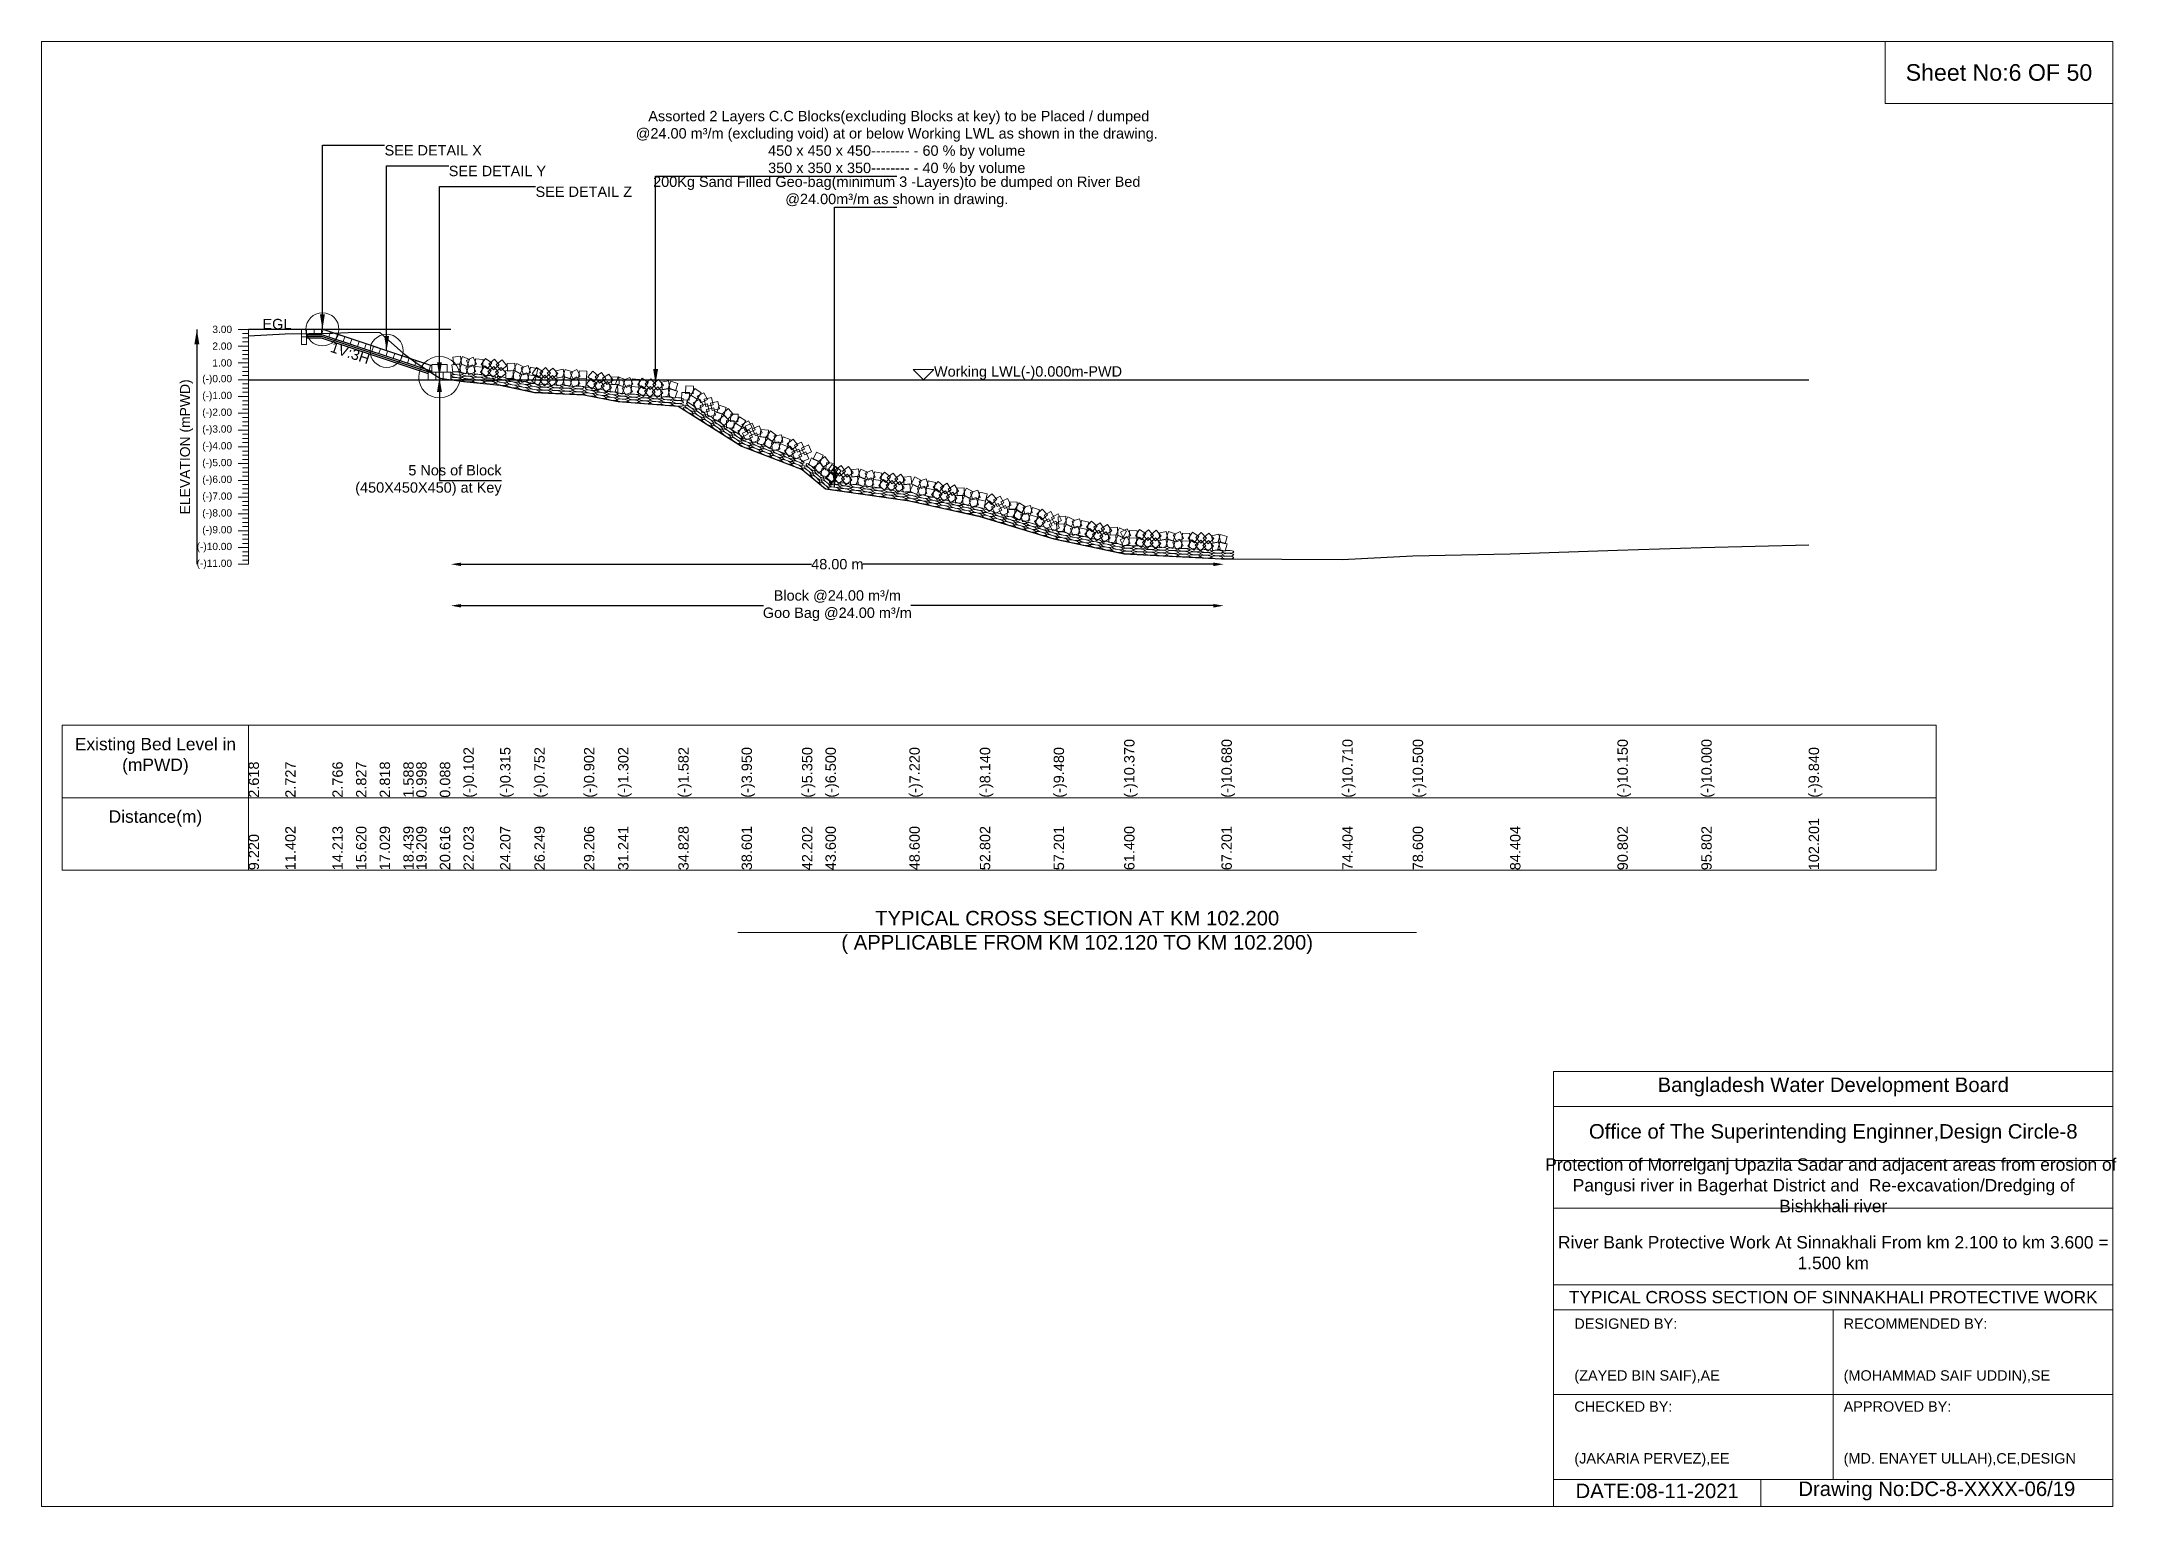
# Model space of a CAD drawing. Header units: inches. Extents: x 89000 to 380017, y -7071 to 0.
# Drawn here: x 175000 to 185017, y -7071 to 0 of the extents above; entities that cross this region are included whole.
import ezdxf

# ---------------------------------------------------------------- set-up
doc = ezdxf.new("R2010")
doc.units = ezdxf.units.IN
doc.header["$LTSCALE"] = 7
doc.header["$MEASUREMENT"] = 0
for name, color, linetype, lineweight in [('Cross section Data Border', 7, 'Continuous', 9), ('Cross Section Labels', 7, 'Continuous', 9), ('Existing_Bed_Level for Xsection', 7, 'Continuous', 25), ('Long Section Labels', 7, 'Continuous', 9)]:
    doc.layers.add(name, color=color, linetype=linetype, lineweight=lineweight)
doc.styles.get("Standard").update_dxf_attribs({"font": 'arial.ttf'})
doc.dimstyles.new('Appron Lebeling Style', dxfattribs={"dimtxt": 50, "dimasz": 50, "dimexe": 0.18, "dimexo": 0.0625, "dimgap": 0.09, "dimtad": 0, "dimtih": 1, "dimtoh": 1, "dimdec": 4, "dimzin": 0, "dimdsep": 46, "dimtxsty": 'Standard', "dimcen": 0.09, "dimse1": 1, "dimse2": 1, "dimadec": 0, "dimazin": 0, "dimtfac": 1, "dimtdec": 4, "dimtofl": 0, "dimtmove": 0, "dimatfit": 3, "dimfxl": 1, "dimtolj": 1, "dimtzin": 0, "dimarcsym": 0})
doc.dimstyles.get("Standard").update_dxf_attribs({"dimtxt": 0.18, "dimasz": 0.18, "dimexe": 0.18, "dimexo": 0.0625, "dimgap": 0.09, "dimtad": 0, "dimtih": 1, "dimtoh": 1, "dimdec": 4, "dimzin": 0, "dimdsep": 46, "dimtxsty": 'Standard', "dimcen": 0.09, "dimadec": 0, "dimazin": 0, "dimtfac": 1, "dimtdec": 4, "dimtofl": 0, "dimtmove": 0, "dimatfit": 3, "dimfxl": 1, "dimtolj": 1, "dimtzin": 0, "dimarcsym": 0})

msp = doc.modelspace()

# ---------------------------------------------------------------- texts
at = {"layer": 'Cross section Data Border', "char_height": 60, "width": 800, "attachment_point": 5}
for s, insert in [('Existing Bed Level in (mPWD)', (175550, -3450)), ('Distance(m)', (175550, -3750))]:
    msp.add_mtext(s, dxfattribs=dict(at, insert=insert))
at = {"layer": 'Cross Section Labels'}
for s, insert, char_height, attachment_point in [('Sheet No:6 OF 50', (184450, -150), 80, 5), (' Assorted 2 Layers C.C Blocks(excluding Blocks at key) to be Placed / dumped^J@24.00 m³/m (excluding void) at or below Working LWL as shown in the drawing.^J450 x 450 x 450-------- - 60 % by volume^J350 x 350 x 350-------- - 40 % by volume', (179128.96363, -650), 50, 8), ('SEE DETAIL X', (176656.21642, -500), 50, 1), ('SEE DETAIL Y', (176966.04142, -600), 50, 1), ('SEE DETAIL Z', (177385.21642, -700), 50, 1), ('200Kg Sand Filled Geo-bag(minimum 3 -Layers)to be dumped on River Bed^J@24.00m³/m as shown in drawing.', (179128.96363, -800), 50, 8), ('EGL', (176206.47308, -1389.49), 50, 9), ('Working LWL(-)0.000m-PWD', (179308.66642, -1632.49), 50, 7), ('5 Nos of Block ^J(450X450X450) at Key', (177221.19142, -2118.49), 50, 6), ('TYPICAL CROSS SECTION AT KM 102.200^J( APPLICABLE FROM KM 102.120 TO KM 102.200)', (180000, -4300), 70, 5), ('Bangladesh Water Development Board', (183650, -5046), 70, 5), ('Office of The Superintending Enginner,Design Circle-8', (183650, -5271), 70, 5)]:
    msp.add_mtext(s, dxfattribs=dict(at, insert=insert, char_height=char_height, attachment_point=attachment_point))
at = {"layer": 'Cross Section Labels', "insert": (176498.3217, -1479.54917), "char_height": 50, "attachment_point": 2, "rotation": 341.565051177}
msp.add_mtext('1V:3H', dxfattribs=at)
at = {"layer": 'Cross Section Labels'}
for s, insert, char_height, width, attachment_point in [('Protection of Morrelganj Upazila Sadar and adjacent areas from erosion of  Pangusi river in Bagerhat District and  Re-excavation/Dredging of     Bishkhali river', (183650, -5521), 60, 2800, 5), ('River Bank Protective Work At Sinnakhali From km 2.100 to km 3.600 = 1.500 km', (183650, -5846), 60, 2700, 5), ('TYPICAL CROSS SECTION OF SINNAKHALI PROTECTIVE WORK', (183650, -6061), 59.5765532, 2800, 5), ('DESIGNED BY:^J^J^J(ZAYED BIN SAIF),AE', (182400, -6321), 50, 1400, 4), ('RECOMMENDED BY:^J^J^J(MOHAMMAD SAIF UDDIN),SE', (183700, -6321), 50, 1400, 4), ('CHECKED BY:^J^J^J(JAKARIA PERVEZ),EE', (182400, -6721), 50, 1400, 4), ('APPROVED BY:^J^J^J(MD. ENAYET ULLAH),CE,DESIGN', (183700, -6721), 50, 1400, 4), ('DATE:08-11-2021', (182800, -6996), 70, 1400, 5), ('Drawing No:DC-8-XXXX-06/19', (184150, -6996), 70, 2200, 5)]:
    msp.add_mtext(s, dxfattribs=dict(at, insert=insert, char_height=char_height, width=width, attachment_point=attachment_point))
at = {"layer": 'Long Section Labels', "char_height": 35, "attachment_point": 6}
for s, insert in [('3.00', (175920, -1389.49)), ('2.00', (175920, -1470.49)), ('1.00', (175920, -1551.49)), ('(-)0.00', (175920, -1632.49)), ('(-)1.00', (175920, -1713.49)), ('(-)2.00', (175920, -1794.49)), ('(-)3.00', (175920, -1875.49)), ('(-)4.00', (175920, -1956.49)), ('(-)5.00', (175920, -2037.49)), ('(-)6.00', (175920, -2118.49)), ('(-)7.00', (175920, -2199.49)), ('(-)8.00', (175920, -2280.49)), ('(-)9.00', (175920, -2361.49)), ('(-)10.00', (175920, -2442.49)), ('(-)11.00', (175920, -2523.49))]:
    msp.add_mtext(s, dxfattribs=dict(at, insert=insert))
at = {"layer": 'Long Section Labels', "rotation": 90}
for s, insert, char_height, attachment_point in [('ELEVATION (mPWD)', (175700, -1956.49), 48, 5), ('(-)10.370', (180226.64328, -3650), 50, 1), ('(-)10.370', (180226.64328, -3650), 50, 1), ('(-)10.680', (180696.51333, -3650), 50, 1), ('(-)10.710', (181279.96528, -3650), 50, 1), ('(-)10.500', (181619.83751, -3650), 50, 1), ('(-)10.150', (182608.17747, -3650), 50, 1), ('(-)10.000', (183013.16909, -3650), 50, 1), ('2.618', (176000, -3650), 50, 1), ('2.727', (176176.75899, -3650), 50, 1), ('2.766', (176404.4432, -3650), 50, 1), ('2.827', (176518.47735, -3650), 50, 1), ('2.818', (176632.59719, -3650), 50, 1), ('1.588', (176746.7831, -3650), 50, 1), ('0.998', (176809.17609, -3650), 50, 1), ('0.088', (176923.07468, -3650), 50, 1), ('(-)0.102', (177037.05686, -3650), 50, 1), ('(-)0.315', (177214.01929, -3650), 50, 1), ('(-)0.752', (177379.37047, -3650), 50, 1), ('(-)0.902', (177618.91616, -3650), 50, 1), ('(-)1.302', (177783.73779, -3650), 50, 1), ('(-)1.582', (178074.29701, -3650), 50, 1), ('(-)3.950', (178379.85887, -3650), 50, 1), ('(-)5.350', (178671.57045, -3650), 50, 1), ('(-)6.500', (178784.85405, -3650), 50, 1), ('(-)7.220', (179189.85023, -3650), 50, 1), ('(-)8.140', (179530.13962, -3650), 50, 1), ('(-)9.480', (179886.53018, -3650), 50, 1), ('(-)9.840', (183531.4803, -3650), 50, 1), ('11.402', (176176.75899, -4000), 50, 1), ('14.213', (176404.4432, -4000), 50, 1), ('15.620', (176518.47735, -4000), 50, 1), ('17.029', (176632.59719, -4000), 50, 1), ('18.439', (176746.7831, -4000), 50, 1), ('19.209', (176809.17609, -4000), 50, 1), ('20.616', (176923.07468, -4000), 50, 1), ('22.023', (177037.05686, -4000), 50, 1), ('24.207', (177214.01929, -4000), 50, 1), ('26.249', (177379.37047, -4000), 50, 1), ('29.206', (177618.91616, -4000), 50, 1), ('31.241', (177783.73779, -4000), 50, 1), ('34.828', (178074.29701, -4000), 50, 1), ('38.601', (178379.85887, -4000), 50, 1), ('42.202', (178671.57045, -4000), 50, 1), ('43.600', (178784.85405, -4000), 50, 1), ('48.600', (179189.85023, -4000), 50, 1), ('52.802', (179530.13962, -4000), 50, 1), ('57.201', (179886.53018, -4000), 50, 1), ('61.400', (180226.64328, -4000), 50, 1), ('67.201', (180696.51333, -4000), 50, 1), ('74.404', (181279.96528, -4000), 50, 1), ('78.600', (181619.83751, -4000), 50, 1), ('84.404', (182089.924, -4000), 50, 1), ('90.802', (182608.17747, -4000), 50, 1), ('95.802', (183013.16909, -4000), 50, 1), ('102.201', (183531.4803, -4000), 50, 1), ('9.220', (176000, -4000), 50, 1)]:
    msp.add_mtext(s, dxfattribs=dict(at, insert=insert, char_height=char_height, attachment_point=attachment_point))

# ---------------------------------------------------------------- blocks, each defined once
blk = doc.blocks.new('*D9')
at = {"layer": 'Cross Section Labels', "color": 0, "lineweight": -2, "transparency": 16777216}
for p, q in [((177026, -2523), (178718, -2523)), ((180658, -2523), (178965, -2523))]:
    blk.add_line(p, q, dxfattribs=at)
at = {"layer": 'Cross Section Labels', "color": 0, "transparency": 16777216}
for points in [[(177026, -2515), (177026, -2532), (176976, -2523)], [(180658, -2515), (180658, -2532), (180708, -2523)]]:
    blk.add_solid(points, dxfattribs=at)
at = {"layer": 'Defpoints', "color": 0, "transparency": 16777216}
for p in [(176976, -1632), (180708, -2498), (180708, -2523)]:
    blk.add_point(p, dxfattribs=at)
at = {"layer": 'Cross Section Labels', "color": 0, "transparency": 16777216, "insert": (178842, -2523), "char_height": 50, "attachment_point": 5}
blk.add_mtext('\\A1;48.00 m', dxfattribs=at)
blk = doc.blocks.new('*D10')
at = {"layer": 'Cross Section Labels', "color": 0, "lineweight": -2, "transparency": 16777216}
for p, q in [((177026, -2723), (178486, -2723)), ((180658, -2723), (179197, -2723))]:
    blk.add_line(p, q, dxfattribs=at)
at = {"layer": 'Cross Section Labels', "color": 0, "transparency": 16777216}
for points in [[(177026, -2715), (177026, -2732), (176976, -2723)], [(180658, -2715), (180658, -2732), (180708, -2723)]]:
    blk.add_solid(points, dxfattribs=at)
at = {"layer": 'Defpoints', "color": 0, "transparency": 16777216}
for p in [(176976, -1632), (180708, -2498), (180708, -2723)]:
    blk.add_point(p, dxfattribs=at)
at = {"layer": 'Cross Section Labels', "color": 0, "transparency": 16777216, "insert": (178842, -2723), "char_height": 50, "attachment_point": 5}
blk.add_mtext('\\A1;Block @24.00 m³/m ^JGoo Bag @24.00 m³/m ', dxfattribs=at)

# ---------------------------------------------------------------- dimensions: what is measured, and where the dimension line sits
at = {"layer": 'Cross Section Labels'}
for base, text, picture, middle in [((180707.89101, -2523.49), '48.00 m', '*D9', (178841.87872, -2523.49)), ((180707.89101, -2723.49), 'Block @24.00 m³/m ^JGoo Bag @24.00 m³/m ', '*D10', (178841.87872, -2723.49))]:
    dim = msp.add_linear_dim(base=base, p1=(176975.86642, -1632.49), p2=(180707.89101, -2497.61739), text=text, dimstyle='Appron Lebeling Style', dxfattribs=at)
    dim.commit()
    dim.dimension.update_dxf_attribs({"geometry": picture, "text_midpoint": middle})

# ---------------------------------------------------------------- linework, layer by layer
at = {"layer": 'Cross section Data Border'}
msp.add_lwpolyline([(175100, -3300), (184146.33638, -3300), (184146.33638, -4000), (175100, -4000)], close=True, dxfattribs=at)
for points in [[(176000, -3300), (176000, -4000)], [(175100, -3650), (184146.33638, -3650)]]:
    msp.add_lwpolyline(points, dxfattribs=at)
at = {"layer": 'Cross Section Labels'}
for points in [[(175000, 0), (185000, 0), (185000, -7071), (175000, -7071)], [(183900, 0), (185000, 0), (185000, -300), (183900, -300)], [(179258.66642, -1632.49), (179308.66642, -1582.49), (179208.66642, -1582.49)]]:
    msp.add_lwpolyline(points, close=True, dxfattribs=at)
for points in [[(178362, -4300), (180000, -4300), (181638, -4300)], [(182300, -7071), (182300, -4971), (185000, -4971)], [(182300, -5141), (185000, -5141)], [(182300, -5401), (185000, -5401)], [(182300, -5631), (185000, -5631)], [(182300, -6001), (185000, -6001)], [(182300, -6121), (185000, -6121)], [(183650, -6121), (183650, -6941)], [(182300, -6531), (185000, -6531)], [(182300, -6941), (185000, -6941)], [(183300, -6941), (183300, -7071)]]:
    msp.add_lwpolyline(points, dxfattribs=at)
for centre, radius in [((176356.21642, -1389.49), 80), ((176666.04142, -1492.765), 80), ((176921.19142, -1620.34), 100)]:
    msp.add_circle(centre, radius, dxfattribs=at)
at = {"layer": 'Existing_Bed_Level for Xsection'}
for points in [[(176975.86642, -1389.49), (176000, -1389.49)], [(176884.74142, -1565.665), (176359.95741, -1390.737), (176356.21642, -1389.49), (176352.27308, -1389.49), (176279.37308, -1389.49)], [(176000, -1420.432), (176176.75899, -1411.603), (176404.4432, -1408.444), (176518.47735, -1403.503), (176632.59719, -1404.232), (176746.7831, -1503.862), (176809.17609, -1551.652), (176923.07468, -1625.362), (177037.05686, -1640.752), (177214.01929, -1658.005), (177379.37047, -1693.402), (177618.91616, -1705.552), (177783.73779, -1737.952), (178074.29701, -1760.632), (178379.85887, -1952.44), (178671.57045, -2065.84), (178784.85405, -2158.99), (179189.85023, -2217.31), (179530.13962, -2291.83), (179886.53018, -2400.37), (180226.64328, -2472.46), (180696.51333, -2497.57), (181279.96528, -2500), (181619.83751, -2482.99), (182089.924, -2472.46), (182608.17747, -2454.64), (183013.16909, -2442.49), (183531.4803, -2429.53)], [(176279.37308, -1413.79), (176352.27308, -1413.79), (176884.74142, -1591.27945)], [(176279.37308, -1421.89), (176350.95863, -1421.89), (176873.40863, -1596.04)], [(176279.37308, -1429.99), (176349.64418, -1429.99), (176866.51642, -1602.28075)], [(176000, -1632.49), (183531.4803, -1632.49)]]:
    msp.add_lwpolyline(points, dxfattribs=at)
at = {"layer": 'Long Section Labels'}
for points in [[(176000, -1389.49), (175950, -1389.49)], [(176000, -2523.49), (176000, -2442.49), (176000, -2361.49), (176000, -2280.49), (176000, -2199.49), (176000, -2118.49), (176000, -2037.49), (176000, -1956.49), (176000, -1875.49), (176000, -1794.49), (176000, -1713.49), (176000, -1632.49), (176000, -1551.49), (176000, -1470.49), (176000, -1389.49)], [(176000, -1470.49), (175950, -1470.49)], [(176000, -1409.74), (175970, -1409.74)], [(176000, -1429.99), (175970, -1429.99)], [(176000, -1450.24), (175970, -1450.24)], [(176000, -1490.74), (175970, -1490.74)], [(176000, -1551.49), (175950, -1551.49)], [(176000, -1510.99), (175970, -1510.99)], [(176000, -1531.24), (175970, -1531.24)], [(176000, -1571.74), (175970, -1571.74)], [(176000, -1591.99), (175970, -1591.99)], [(176000, -1632.49), (175950, -1632.49)], [(176000, -1612.24), (175970, -1612.24)], [(176000, -1652.74), (175970, -1652.74)], [(176000, -1672.99), (175970, -1672.99)], [(176000, -1693.24), (175970, -1693.24)], [(176000, -1713.49), (175950, -1713.49)], [(176000, -1794.49), (175950, -1794.49)], [(176000, -1733.74), (175970, -1733.74)], [(176000, -1753.99), (175970, -1753.99)], [(176000, -1774.24), (175970, -1774.24)], [(176000, -1875.49), (175950, -1875.49)], [(176000, -1814.74), (175970, -1814.74)], [(176000, -1834.99), (175970, -1834.99)], [(176000, -1855.24), (175970, -1855.24)], [(176000, -1895.74), (175970, -1895.74)], [(176000, -1956.49), (175950, -1956.49)], [(176000, -1915.99), (175970, -1915.99)], [(176000, -1936.24), (175970, -1936.24)], [(176000, -1976.74), (175970, -1976.74)], [(176000, -1996.99), (175970, -1996.99)], [(176000, -2037.49), (175950, -2037.49)], [(176000, -2017.24), (175970, -2017.24)], [(176000, -2057.74), (175970, -2057.74)], [(176000, -2077.99), (175970, -2077.99)], [(176000, -2098.24), (175970, -2098.24)], [(176000, -2118.49), (175950, -2118.49)], [(176000, -2199.49), (175950, -2199.49)], [(176000, -2138.74), (175970, -2138.74)], [(176000, -2158.99), (175970, -2158.99)], [(176000, -2179.24), (175970, -2179.24)], [(176000, -2280.49), (175950, -2280.49)], [(176000, -2219.74), (175970, -2219.74)], [(176000, -2239.99), (175970, -2239.99)], [(176000, -2260.24), (175970, -2260.24)], [(176000, -2300.74), (175970, -2300.74)], [(176000, -2361.49), (175950, -2361.49)], [(176000, -2320.99), (175970, -2320.99)], [(176000, -2341.24), (175970, -2341.24)], [(176000, -2381.74), (175970, -2381.74)], [(176000, -2401.99), (175970, -2401.99)], [(176000, -2442.49), (175950, -2442.49)], [(176000, -2422.24), (175970, -2422.24)], [(176000, -2462.74), (175970, -2462.74)], [(176000, -2482.99), (175970, -2482.99)], [(176000, -2503.24), (175970, -2503.24)], [(176000, -2523.49), (175950, -2523.49)]]:
    msp.add_lwpolyline(points, dxfattribs=at)
for points in [[(176279.37308, -1389.49), (176255.07308, -1389.49), (176255.07308, -1425.94), (176279.37308, -1425.94)], [(176315.82308, -1389.49), (176279.37308, -1389.49), (176279.37308, -1413.79), (176315.82308, -1413.79)], [(176352.27308, -1389.49), (176315.82308, -1389.49), (176315.82308, -1413.79), (176352.27308, -1413.79)], [(176394.53692, -1402.2635), (176359.95741, -1390.737), (176352.27308, -1413.79), (176386.85258, -1425.3165)], [(176429.11642, -1413.79), (176394.53692, -1402.2635), (176386.85258, -1425.3165), (176421.43209, -1436.843)], [(176279.37308, -1425.94), (176255.07308, -1425.94), (176255.07308, -1462.39), (176279.37308, -1462.39)], [(176463.69593, -1425.3165), (176429.11642, -1413.79), (176421.43209, -1436.843), (176456.0116, -1448.36951)], [(176498.27544, -1436.843), (176463.69593, -1425.3165), (176456.0116, -1448.36951), (176490.5911, -1459.89601)], [(176532.85494, -1448.36951), (176498.27544, -1436.843), (176490.5911, -1459.89601), (176525.17061, -1471.42251)], [(176567.43445, -1459.89601), (176532.85494, -1448.36951), (176525.17061, -1471.42251), (176559.75011, -1482.94901)], [(176602.01396, -1471.42251), (176567.43445, -1459.89601), (176559.75011, -1482.94901), (176594.32962, -1494.47551)], [(176636.59346, -1482.94901), (176602.01396, -1471.42251), (176594.32962, -1494.47551), (176628.90913, -1506.00202)], [(176671.17297, -1494.47551), (176636.59346, -1482.94901), (176628.90913, -1506.00202), (176663.48863, -1517.52852)], [(176705.75247, -1506.00202), (176671.17297, -1494.47551), (176663.48863, -1517.52852), (176698.06814, -1529.05502)], [(176740.33198, -1517.52852), (176705.75247, -1506.00202), (176698.06814, -1529.05502), (176732.64765, -1540.58152)], [(176774.91149, -1529.05502), (176740.33198, -1517.52852), (176732.64765, -1540.58152), (176767.22715, -1552.10802)], [(176809.49099, -1540.58152), (176774.91149, -1529.05502), (176767.22715, -1552.10802), (176801.80666, -1563.63453)], [(176844.0705, -1552.10802), (176809.49099, -1540.58152), (176801.80666, -1563.63453), (176836.38616, -1575.16103)], [(176878.65001, -1563.63453), (176844.0705, -1552.10802), (176836.38616, -1575.16103), (176870.96567, -1586.68753)], [(176902.96642, -1596.04), (176866.51642, -1596.04), (176866.51642, -1632.49), (176902.96642, -1632.49)], [(176921.19142, -1559.59), (176884.74142, -1559.59), (176884.74142, -1596.04), (176921.19142, -1596.04)], [(176939.41642, -1596.04), (176902.96642, -1596.04), (176902.96642, -1632.49), (176939.41642, -1632.49)], [(176957.64142, -1559.59), (176921.19142, -1559.59), (176921.19142, -1596.04), (176957.64142, -1596.04)], [(176975.86642, -1596.04), (176939.41642, -1596.04), (176939.41642, -1632.49), (176975.86642, -1632.49)], [(177017.64747, -1555.52996), (176981.49469, -1560.17526), (176986.13999, -1596.32804), (177022.29277, -1591.68275)], [(177022.52473, -1519.40774), (176986.37195, -1524.05304), (176991.01725, -1560.20582), (177027.17003, -1555.56053)], [(177061.86254, -1571.02662), (177028.2363, -1556.95968), (177014.16936, -1590.58592), (177047.7956, -1604.65285)], [(177066.7398, -1534.9044), (177033.11356, -1520.83746), (177019.04662, -1554.46369), (177052.67286, -1568.53063)], [(177081.14407, -1560.22318), (177047.94892, -1575.27923), (177063.00497, -1608.47437), (177096.20012, -1593.41833)], [(177084.681, -1523.94519), (177051.48585, -1539.00123), (177066.5419, -1572.19638), (177099.73705, -1557.14034)], [(177128.25997, -1571.51518), (177091.98198, -1567.97825), (177088.44505, -1604.25624), (177124.72304, -1607.79317)], [(177131.7969, -1535.23719), (177095.51891, -1531.70026), (177091.98198, -1567.97825), (177128.25997, -1571.51518)], [(177170.0536, -1587.18385), (177140.39171, -1565.99954), (177119.2074, -1595.66143), (177148.86929, -1616.84574)], [(177173.59053, -1550.90586), (177143.92865, -1529.72155), (177122.74433, -1559.38344), (177152.40622, -1580.56775)], [(177183.41969, -1569.30816), (177155.25708, -1592.44837), (177178.39729, -1620.61099), (177206.55991, -1597.47078)], [(177186.95663, -1533.03017), (177158.79401, -1556.17038), (177181.93422, -1584.333), (177210.09684, -1561.19279)], [(177242.83989, -1600.98728), (177219.67726, -1572.8431), (177191.53307, -1596.00573), (177214.69571, -1624.14991)], [(177246.37682, -1564.70929), (177223.21419, -1536.56511), (177195.07001, -1559.72774), (177218.23264, -1587.87192)], [(177276.83017, -1587.73783), (177240.42777, -1589.60002), (177242.28997, -1626.00242), (177278.69237, -1624.14023)], [(177284.46021, -1552.09537), (177248.05781, -1553.95756), (177249.92001, -1590.35996), (177286.32241, -1588.49777)], [(177319.72821, -1606.576), (177287.27836, -1589.97449), (177270.67685, -1622.42433), (177303.1267, -1639.02584)], [(177327.35825, -1570.93354), (177294.9084, -1554.33203), (177278.30689, -1586.78187), (177310.75674, -1603.38338)], [(177342.59317, -1599.18938), (177307.90416, -1610.38203), (177319.09682, -1645.07103), (177353.78582, -1633.87838)], [(177350.22321, -1563.54692), (177315.5342, -1574.73957), (177326.72686, -1609.42857), (177361.41586, -1598.23592)], [(177395.75374, -1580.11158), (177360.11128, -1572.48154), (177352.48124, -1608.124), (177388.1237, -1615.75404)], [(177419.94803, -1592.65743), (177389.33328, -1572.87512), (177369.55097, -1603.48987), (177400.16572, -1623.27218)], [(177432.46856, -1574.17963), (177405.41227, -1598.6042), (177429.83684, -1625.66049), (177456.89313, -1601.23592)], [(177493.29738, -1603.06183), (177468.85126, -1576.025), (177441.81443, -1600.47111), (177466.26055, -1627.50794)], [(177517.95593, -1581.97055), (177482.31679, -1589.61605), (177489.96229, -1625.2552), (177525.60143, -1617.6097)], [(177563.30979, -1593.7241), (177528.62713, -1582.51181), (177517.41484, -1617.19447), (177552.0975, -1628.40676)], [(177584.70357, -1582.7845), (177552.24433, -1599.36764), (177568.82747, -1631.82688), (177601.2867, -1615.24374)], [(177632.29353, -1591.8737), (177595.89032, -1590.02729), (177594.04392, -1626.4305), (177630.44712, -1628.2769)], [(177688.48588, -1614.59212), (177661.01301, -1590.63709), (177637.05797, -1618.10996), (177664.53085, -1642.06499)], [(177703.51894, -1598.09363), (177673.24939, -1618.4002), (177693.55596, -1648.66975), (177723.82551, -1628.36318)], [(177388.1237, -1615.75404), (177352.48124, -1608.124), (177344.8512, -1643.76646), (177380.49366, -1651.3965)], [(177418.10162, -1629.06064), (177387.48687, -1609.27833), (177367.70456, -1639.89308), (177398.31931, -1659.67539)], [(177430.62215, -1610.58283), (177403.56586, -1635.00741), (177427.99044, -1662.06369), (177455.04672, -1637.63912)], [(177491.45097, -1639.46503), (177467.00486, -1612.4282), (177439.96803, -1636.87431), (177464.41414, -1663.91114)], [(177516.10953, -1618.37376), (177480.47038, -1626.01926), (177488.11588, -1661.6584), (177523.75503, -1654.0129)], [(177561.46338, -1630.1273), (177526.78072, -1618.91501), (177515.56843, -1653.59767), (177550.25109, -1664.80996)], [(177582.85716, -1619.18771), (177550.39792, -1635.77084), (177566.98106, -1668.23008), (177599.4403, -1651.64695)], [(177630.44712, -1628.2769), (177594.04392, -1626.4305), (177592.19751, -1662.8337), (177628.60071, -1664.68011)], [(177681.45523, -1650.35764), (177653.98236, -1626.40261), (177630.02733, -1653.87548), (177657.5002, -1677.83052)], [(177696.48829, -1633.85915), (177666.21874, -1654.16572), (177686.52531, -1684.43527), (177716.79486, -1664.1287)], [(177752.56434, -1671.13921), (177732.23367, -1640.88584), (177701.9803, -1661.21651), (177722.31097, -1691.46988)], [(177759.59499, -1635.37369), (177739.26432, -1605.12032), (177709.01095, -1625.45099), (177729.34162, -1655.70436)], [(177779.98434, -1653.789), (177743.61833, -1656.262), (177746.09134, -1692.62802), (177782.45735, -1690.15501)], [(177787.01499, -1618.02347), (177750.64898, -1620.49648), (177753.12199, -1656.86249), (177789.488, -1654.38949)], [(177815.26883, -1667.77538), (177780.90419, -1655.62326), (177768.75207, -1689.98791), (177803.11671, -1702.14002)], [(177818.10536, -1631.43591), (177783.74071, -1619.2838), (177771.5886, -1653.64844), (177805.95324, -1665.80056)], [(177836.95243, -1657.42212), (177804.05387, -1673.11565), (177819.7474, -1706.01422), (177852.64596, -1690.32069)], [(177839.78896, -1621.08266), (177806.89039, -1636.77619), (177822.58392, -1669.67475), (177855.48249, -1653.98122)], [(177884.27737, -1667.80323), (177847.93791, -1664.9667), (177845.10138, -1701.30616), (177881.44085, -1704.14269)], [(177887.1139, -1631.46376), (177850.77444, -1628.62724), (177847.93791, -1664.9667), (177884.27737, -1667.80323)], [(177926.36545, -1682.66285), (177896.30047, -1662.05461), (177875.69223, -1692.11959), (177905.75721, -1712.72783)], [(177929.20198, -1646.32339), (177899.137, -1625.71515), (177878.52876, -1655.78013), (177908.59374, -1676.38837)], [(177939.38426, -1664.53267), (177911.67322, -1688.21179), (177935.35235, -1715.92283), (177963.06339, -1692.24371)], [(177942.22079, -1628.19321), (177914.50975, -1651.87233), (177938.18887, -1679.58337), (177965.89991, -1655.90424)], [(177999.40445, -1695.05977), (177975.70327, -1667.3676), (177948.01109, -1691.06878), (177971.71227, -1718.76095)], [(178002.24097, -1658.72031), (177978.53979, -1631.02813), (177950.84762, -1654.72932), (177974.5488, -1682.42149)], [(178024.62792, -1674.64746), (177988.79389, -1681.32012), (177995.46654, -1717.15415), (178031.30058, -1710.48149)], [(178027.46445, -1638.30799), (177991.63041, -1644.98065), (177998.30307, -1680.81469), (178034.13711, -1674.14203)], [(178069.64507, -1687.63107), (178035.28043, -1675.47895), (178023.12832, -1709.84359), (178057.49296, -1721.99571)], [(178072.4816, -1651.2916), (178038.11696, -1639.13949), (178025.96485, -1673.50413), (178060.32949, -1685.65624)], [(178128.07054, -1694.70472), (178091.64624, -1693.33618), (178090.2777, -1729.76048), (178126.702, -1731.12902)], [(178147.4494, -1663.83301), (178111.0251, -1662.46447), (178109.65656, -1698.88877), (178146.08086, -1700.25731)], [(178184.54997, -1694.99333), (178153.67826, -1675.61447), (178134.2994, -1706.48618), (178165.17111, -1725.86504)], [(178214.93328, -1727.68995), (178197.86774, -1695.48173), (178165.65951, -1712.54727), (178182.72505, -1744.7555)], [(178165.17111, -1725.86504), (178134.2994, -1706.48618), (178114.92055, -1737.35788), (178145.79225, -1756.73674)], [(178195.55442, -1758.56166), (178178.48888, -1726.35344), (178146.28065, -1743.41898), (178163.34619, -1775.6272)], [(178215.50086, -1748.54504), (178179.96511, -1756.65756), (178188.07763, -1792.19331), (178223.61338, -1784.08079)], [(178234.87972, -1717.67334), (178199.34397, -1725.78586), (178207.45649, -1761.32161), (178242.99224, -1753.20909)], [(178254.496, -1803.44227), (178246.35518, -1767.91299), (178210.8259, -1776.05381), (178218.96672, -1811.58309)], [(178273.87486, -1772.57056), (178265.73404, -1737.04128), (178230.20476, -1745.1821), (178238.34558, -1780.71138)], [(178286.31211, -1797.06881), (178251.47457, -1786.34744), (178240.7532, -1821.18499), (178275.59075, -1831.90636)], [(178305.69097, -1766.1971), (178270.85343, -1755.47573), (178260.13206, -1790.31328), (178294.96961, -1801.03465)], [(178320.16062, -1829.46321), (178295.36181, -1802.74951), (178268.64811, -1827.54831), (178293.44691, -1854.26201)], [(178339.53948, -1798.5915), (178314.74067, -1771.8778), (178288.02697, -1796.6766), (178312.82577, -1823.3903)], [(178363.55135, -1799.48503), (178327.12705, -1798.11649), (178325.75851, -1834.54079), (178362.18281, -1835.90933)], [(178344.17249, -1830.35674), (178307.74819, -1828.9882), (178306.37965, -1865.4125), (178342.80395, -1866.78104)], [(178381.27306, -1861.51705), (178350.40135, -1842.13819), (178331.02249, -1873.0099), (178361.8942, -1892.38876)], [(178400.65192, -1830.64535), (178369.78021, -1811.26649), (178350.40135, -1842.13819), (178381.27306, -1861.51705)], [(178411.65637, -1894.21368), (178394.59083, -1862.00545), (178362.3826, -1879.071), (178379.44814, -1911.27922)], [(178431.03523, -1863.34197), (178413.96969, -1831.13375), (178381.76146, -1848.19929), (178398.827, -1880.40751)], [(178417.79928, -1875.66071), (178384.4321, -1890.33156), (178399.10295, -1923.69874), (178432.47013, -1909.02789)], [(178431.00606, -1841.68744), (178397.63888, -1856.35829), (178412.30973, -1889.72547), (178445.67691, -1875.05462)], [(178466.45084, -1922.21554), (178451.75343, -1888.86005), (178418.39794, -1903.55747), (178433.09536, -1936.91296)], [(178479.65762, -1888.24226), (178464.96021, -1854.88678), (178431.60472, -1869.58419), (178446.30213, -1902.93968)], [(178509.70004, -1875.98097), (178473.46542, -1872.02441), (178469.50885, -1908.25903), (178505.74348, -1912.2156)], [(178549.05211, -1901.40799), (178519.65893, -1879.85239), (178498.10334, -1909.24557), (178527.49652, -1930.80117)], [(178572.80138, -1897.75551), (178536.77296, -1903.28318), (178542.30062, -1939.3116), (178578.32905, -1933.78394)], [(178496.49327, -1909.95425), (178460.25864, -1905.99769), (178456.30207, -1942.23231), (178492.5367, -1946.18888)], [(178535.84533, -1935.38127), (178506.45216, -1913.82567), (178484.89656, -1943.21885), (178514.28974, -1964.77444)], [(178559.59461, -1931.72879), (178523.56618, -1937.25645), (178529.09384, -1973.28488), (178565.12227, -1967.75722)], [(178601.90753, -1955.33036), (178567.93425, -1942.12358), (178554.72748, -1976.09686), (178588.70075, -1989.30364)], [(178615.11431, -1921.35708), (178581.14103, -1908.15031), (178567.93425, -1942.12358), (178601.90753, -1955.33036)], [(178637.91364, -1981.7079), (178615.07829, -1953.29753), (178586.66792, -1976.13287), (178609.50327, -2004.54325)], [(178651.12042, -1947.73462), (178628.28507, -1919.32425), (178599.87469, -1942.1596), (178622.71004, -1970.56997)], [(178655.61222, -1968.10815), (178622.24504, -1982.779), (178636.91589, -2016.14618), (178670.28307, -2001.47533)], [(178668.819, -1934.13487), (178635.45182, -1948.80572), (178650.12267, -1982.1729), (178683.48985, -1967.50205)], [(178704.26378, -2014.66297), (178689.56637, -1981.30749), (178656.21088, -1996.0049), (178670.9083, -2029.36039)], [(178717.47056, -1980.6897), (178702.77315, -1947.33421), (178669.41766, -1962.03163), (178684.11507, -1995.38711)], [(178774.12246, -1996.99691), (178740.93278, -1981.92881), (178725.86468, -2015.11849), (178759.05436, -2030.18659)], [(178750.97202, -2025.15112), (178717.78235, -2010.08302), (178702.71424, -2043.2727), (178735.90392, -2058.3408)], [(178780.42228, -2061.59012), (178759.22512, -2031.93742), (178729.57242, -2053.13458), (178750.76958, -2082.78728)], [(178803.57272, -2033.43591), (178782.37556, -2003.7832), (178752.72285, -2024.98036), (178773.92001, -2054.63307)], [(178804.12516, -2065.53248), (178768.17126, -2059.53919), (178762.17797, -2095.49309), (178798.13187, -2101.48638)], [(178827.27559, -2037.37827), (178791.32169, -2031.38498), (178785.3284, -2067.33888), (178821.28231, -2073.33217)], [(178836.9581, -2101.16134), (178808.80389, -2078.0109), (178785.65345, -2106.16511), (178813.80766, -2129.31555)], [(178840.45013, -2100.09213), (178811.78993, -2077.57113), (178789.26893, -2106.23133), (178817.92913, -2128.75233)], [(178845.64539, -2064.01427), (178816.98519, -2041.49327), (178794.46419, -2070.15347), (178823.12439, -2092.67447)], [(178860.10854, -2073.00712), (178831.95432, -2049.85669), (178808.80389, -2078.0109), (178836.9581, -2101.16134)], [(178854.62115, -2082.84755), (178825.42796, -2104.67323), (178847.25363, -2133.86642), (178876.44682, -2112.04075)], [(178859.81641, -2046.7697), (178830.62322, -2068.59537), (178852.44889, -2097.78856), (178881.64208, -2075.96289)], [(178912.5276, -2117.21569), (178890.67869, -2088.03989), (178861.50289, -2109.8888), (178883.3518, -2139.06461)], [(178917.72286, -2081.13784), (178895.87395, -2051.96203), (178866.69815, -2073.81094), (178888.54706, -2102.98675)], [(178939.02592, -2098.48803), (178902.83362, -2102.81469), (178907.16028, -2139.00699), (178943.35258, -2134.68033)], [(178944.22118, -2062.41017), (178908.02888, -2066.73683), (178912.35554, -2102.92913), (178948.54784, -2098.60247)], [(178983.10277, -2114.37355), (178949.60175, -2100.01096), (178935.23915, -2133.51198), (178968.74017, -2147.87458)], [(178988.29803, -2078.2957), (178954.79701, -2063.9331), (178940.43441, -2097.43412), (178973.93543, -2111.79672)], [(179010.6094, -2069.37542), (178976.75932, -2082.89485), (178990.27876, -2116.74492), (179024.12883, -2103.22549)], [(179057.15849, -2082.81413), (179021.08064, -2077.61887), (179015.88538, -2113.69673), (179051.96323, -2118.89199)], [(179098.19039, -2100.38109), (179069.53019, -2077.86009), (179047.00919, -2106.52029), (179075.66939, -2129.04129)], [(179112.36141, -2083.13652), (179083.16822, -2104.96219), (179104.99389, -2134.15539), (179134.18708, -2112.32971)], [(179170.26786, -2117.50466), (179148.41895, -2088.32886), (179119.24315, -2110.17777), (179141.09206, -2139.35357)], [(179196.76618, -2098.77699), (179160.57388, -2103.10365), (179164.90054, -2139.29595), (179201.09284, -2134.96929)], [(179248.15126, -2118.62991), (179215.77977, -2101.87613), (179199.02599, -2134.24762), (179231.39748, -2151.0014)], [(179005.41413, -2105.45327), (178971.56406, -2118.97271), (178985.0835, -2152.82278), (179018.93357, -2139.30335)], [(179051.96323, -2118.89199), (179015.88538, -2113.69673), (179010.69011, -2149.77459), (179046.76797, -2154.96985)], [(179092.99513, -2136.45895), (179064.33493, -2113.93795), (179041.81393, -2142.59815), (179070.47413, -2165.11915)], [(179107.16615, -2119.21438), (179077.97295, -2141.04005), (179099.79863, -2170.23324), (179128.99182, -2148.40757)], [(179165.0726, -2153.58252), (179143.22369, -2124.40671), (179114.04789, -2146.25562), (179135.8968, -2175.43143)], [(179191.57092, -2134.85485), (179155.37862, -2139.18151), (179159.70528, -2175.37381), (179195.89758, -2171.04715)], [(179240.35385, -2154.23613), (179207.98236, -2137.48235), (179191.22858, -2169.85384), (179223.60007, -2186.60762)], [(179263.25326, -2146.95701), (179228.51206, -2157.98657), (179239.54161, -2192.72778), (179274.28282, -2181.69822)], [(179271.05067, -2111.35079), (179236.30947, -2122.38035), (179247.33902, -2157.12156), (179282.08023, -2146.092)], [(179308.70547, -2163.7354), (179273.09925, -2155.93799), (179265.30184, -2191.54421), (179300.90807, -2199.34162)], [(179316.50288, -2128.12918), (179280.89666, -2120.33177), (179273.09925, -2155.93799), (179308.70547, -2163.7354)], [(179348.35569, -2184.23113), (179321.4038, -2159.6914), (179296.86407, -2186.64329), (179323.81596, -2211.18302)], [(179356.1531, -2148.62491), (179329.20121, -2124.08518), (179304.66148, -2151.03707), (179331.61337, -2175.5768)], [(179363.73972, -2168.05942), (179333.0409, -2187.711), (179352.69247, -2218.40982), (179383.3913, -2198.75825)], [(179371.53713, -2132.4532), (179340.83831, -2152.10478), (179360.48988, -2182.8036), (179391.18871, -2163.15203)], [(179419.00191, -2206.53561), (179399.3259, -2175.85244), (179368.64273, -2195.52845), (179388.31874, -2226.21162)], [(179426.79932, -2170.92939), (179407.1233, -2140.24622), (179376.44014, -2159.92223), (179396.11615, -2190.6054)], [(179446.78834, -2189.77849), (179410.37759, -2191.46964), (179412.06874, -2227.88039), (179448.47949, -2226.18924)], [(179454.58575, -2154.17227), (179418.175, -2155.86342), (179419.86615, -2192.27417), (179456.2769, -2190.58302)], [(179489.5974, -2208.81799), (179457.22591, -2192.06421), (179440.47213, -2224.4357), (179472.84361, -2241.18948)], [(179497.3948, -2173.21177), (179465.02332, -2156.45799), (179448.26953, -2188.82948), (179480.64102, -2205.58326)], [(179512.49681, -2201.53888), (179477.7556, -2212.56843), (179488.78516, -2247.30964), (179523.52636, -2236.28008)], [(179520.29421, -2165.93266), (179485.55301, -2176.96221), (179496.58256, -2211.70342), (179531.32377, -2200.67386)], [(179565.74642, -2182.71104), (179530.1402, -2174.91363), (179522.3428, -2210.51985), (179557.94902, -2218.31726)], [(179612.24172, -2209.50783), (179587.33825, -2182.89168), (179560.7221, -2207.79516), (179585.62557, -2234.41131)], [(179628.86954, -2194.61795), (179596.69773, -2211.75203), (179613.8318, -2243.92385), (179646.00362, -2226.78977)], [(179557.94902, -2218.31726), (179522.3428, -2210.51985), (179514.54539, -2246.12607), (179550.15161, -2253.92348)], [(179601.62232, -2244.3766), (179576.71884, -2217.76045), (179550.10269, -2242.66392), (179575.00617, -2269.28007)], [(179618.25014, -2229.48672), (179586.07832, -2246.62079), (179603.2124, -2278.79261), (179635.38422, -2261.65853)], [(179670.25896, -2272.25831), (179653.09927, -2240.10014), (179620.94111, -2257.25983), (179638.1008, -2289.418)], [(179680.87837, -2237.38954), (179663.71867, -2205.23138), (179631.56051, -2222.39107), (179648.7202, -2254.54923)], [(179699.29627, -2257.77655), (179662.86688, -2256.551), (179661.64133, -2292.9804), (179698.07072, -2294.20594)], [(179709.91567, -2222.90779), (179673.48628, -2221.68224), (179672.26073, -2258.11163), (179708.69012, -2259.33718)], [(179740.44593, -2280.17798), (179709.51766, -2260.88951), (179690.2292, -2291.81778), (179721.15746, -2311.10624)], [(179751.06533, -2245.30921), (179720.13707, -2226.02075), (179700.8486, -2256.94902), (179731.77687, -2276.23748)], [(179763.85404, -2274.75313), (179728.34217, -2282.96958), (179736.55862, -2318.48144), (179772.07048, -2310.26499)], [(179774.47344, -2239.88437), (179738.96158, -2248.10081), (179747.17802, -2283.61268), (179782.68989, -2275.39623)], [(179807.81918, -2295.11201), (179772.95041, -2284.4926), (179762.33101, -2319.36137), (179797.19977, -2329.98077)], [(179818.43858, -2260.24325), (179783.56982, -2249.62384), (179772.95041, -2284.4926), (179807.81918, -2295.11201)], [(179845.70367, -2318.71243), (179820.80019, -2292.09628), (179794.18404, -2316.99976), (179819.08752, -2343.61591)], [(179856.32307, -2283.84367), (179831.4196, -2257.22752), (179804.80345, -2282.13099), (179829.70692, -2308.74714)], [(179862.33149, -2303.82255), (179830.15967, -2320.95663), (179847.29375, -2353.12845), (179879.46557, -2335.99437)], [(179872.9509, -2268.95379), (179840.77908, -2286.08787), (179857.91316, -2318.25968), (179890.08497, -2301.1256)], [(179924.95972, -2311.72538), (179907.80003, -2279.56721), (179875.64186, -2296.7269), (179892.80155, -2328.88507)], [(179944.80708, -2291.78534), (179908.40852, -2293.72111), (179910.34428, -2330.11967), (179946.74284, -2328.18391)], [(179987.7431, -2310.53678), (179955.25977, -2294.00089), (179938.72388, -2326.48422), (179971.20721, -2343.02011)], [(180010.59308, -2303.10396), (179975.92677, -2314.3667), (179987.18951, -2349.03301), (180021.85582, -2337.77028)], [(179914.34031, -2346.59414), (179897.18062, -2314.43598), (179865.02246, -2331.59567), (179882.18215, -2363.75383)], [(179937.24909, -2327.44315), (179900.85053, -2329.37892), (179902.78629, -2365.77748), (179939.18485, -2363.84171)], [(179980.18511, -2346.19459), (179947.70178, -2329.65869), (179931.16589, -2362.14202), (179963.64922, -2378.67792)], [(180003.03509, -2338.76177), (179968.36878, -2350.02451), (179979.63152, -2384.69082), (180014.29783, -2373.42808)], [(180048.59901, -2355.23438), (180012.94121, -2347.67639), (180005.38322, -2383.33419), (180041.04102, -2390.89218)], [(180056.157, -2319.57657), (180020.4992, -2312.01858), (180012.94121, -2347.67639), (180048.59901, -2355.23438)], [(180088.38605, -2375.46324), (180061.26988, -2351.10515), (180036.9118, -2378.22132), (180064.02796, -2402.5794)], [(180095.94404, -2339.80543), (180068.82787, -2315.44734), (180044.46979, -2342.56351), (180071.58595, -2366.92159)], [(180103.66108, -2359.18852), (180073.09498, -2379.04592), (180092.95239, -2409.61201), (180123.51848, -2389.75461)], [(180111.21907, -2323.53071), (180080.65297, -2343.38811), (180100.51038, -2373.95421), (180131.07647, -2354.0968)], [(180159.18054, -2397.29252), (180139.29881, -2366.74225), (180108.74854, -2386.62399), (180128.63027, -2417.17426)], [(180166.73853, -2361.63471), (180146.8568, -2331.08444), (180116.30653, -2350.96618), (180136.18826, -2381.51645)], [(180186.85375, -2380.34908), (180150.45519, -2382.28485), (180152.39095, -2418.68341), (180188.78951, -2416.74764)], [(180194.41174, -2344.69127), (180158.01318, -2346.62704), (180159.94894, -2383.0256), (180196.3475, -2381.08984)], [(180229.78977, -2399.10052), (180197.30644, -2382.56462), (180180.77054, -2415.04795), (180213.25387, -2431.58385)], [(180237.34776, -2363.44271), (180204.86443, -2346.90682), (180188.32853, -2379.39014), (180220.81186, -2395.92604)], [(180239.81529, -2388.61663), (180207.3112, -2405.11168), (180223.80624, -2437.61577), (180256.31033, -2421.12072)], [(180241.76041, -2352.21857), (180209.25632, -2368.71361), (180225.75136, -2401.21771), (180258.25546, -2384.72266)], [(180287.38042, -2397.83485), (180250.98236, -2395.88973), (180249.03723, -2432.28779), (180285.4353, -2434.23292)], [(180289.32554, -2361.43679), (180252.92748, -2359.49167), (180250.98236, -2395.88973), (180287.38042, -2397.83485)], [(180329.82001, -2411.65859), (180299.25903, -2391.79332), (180279.39377, -2422.35431), (180309.95475, -2442.21957)], [(180331.76514, -2375.26052), (180301.20415, -2355.39526), (180281.33889, -2385.95625), (180311.89988, -2405.82151)], [(180342.39061, -2393.2148), (180315.26819, -2417.56591), (180339.6193, -2444.68834), (180366.74172, -2420.33723)], [(180344.33574, -2356.81674), (180317.21331, -2381.16785), (180341.56442, -2408.29028), (180368.68684, -2383.93917)], [(180403.14088, -2422.26186), (180378.76818, -2395.15883), (180351.66515, -2419.53153), (180376.03785, -2446.63456)], [(180405.086, -2385.86379), (180380.7133, -2358.76077), (180353.61028, -2383.13347), (180377.98298, -2410.23649)], [(180427.85654, -2401.23753), (180392.19679, -2408.78635), (180399.74561, -2444.4461), (180435.40537, -2436.89728)], [(180429.80167, -2364.83947), (180394.14192, -2372.38829), (180401.69074, -2408.04804), (180437.35049, -2400.49922)], [(180473.17836, -2413.11403), (180438.52623, -2401.80772), (180427.21992, -2436.45985), (180461.87205, -2447.76616)], [(180475.12348, -2376.71597), (180440.47136, -2365.40966), (180429.16505, -2400.06179), (180463.81718, -2411.3681)], [(180494.60173, -2402.2325), (180462.09764, -2418.72754), (180478.59268, -2451.23163), (180511.09677, -2434.73659)], [(180496.54685, -2365.83443), (180464.04276, -2382.32948), (180480.53781, -2414.83357), (180513.0419, -2398.33853)], [(180544.11199, -2375.05266), (180507.71392, -2373.10753), (180505.7688, -2409.5056), (180542.16686, -2411.45072)], [(180586.55158, -2388.87639), (180555.99059, -2369.01113), (180536.12533, -2399.57211), (180566.68632, -2419.43737)], [(180599.12218, -2370.43261), (180571.99975, -2394.78372), (180596.35086, -2421.90614), (180623.47329, -2397.55503)], [(180659.87244, -2399.47966), (180635.49974, -2372.37664), (180608.39672, -2396.74934), (180632.76942, -2423.85236)], [(180684.58811, -2378.45534), (180648.92836, -2386.00416), (180656.47718, -2421.66391), (180692.13693, -2414.11509)], [(180724.59284, -2388.81846), (180689.42636, -2379.2309), (180679.8388, -2414.39738), (180715.00528, -2423.98494)], [(180542.16686, -2411.45072), (180505.7688, -2409.5056), (180503.82368, -2445.90366), (180540.22174, -2447.84878)], [(180584.60646, -2425.27445), (180554.04547, -2405.40919), (180534.18021, -2435.97018), (180564.74119, -2455.83544)], [(180597.17705, -2406.83067), (180570.05463, -2431.18178), (180594.40574, -2458.30421), (180621.52816, -2433.9531)], [(180657.92732, -2435.87772), (180633.55462, -2408.7747), (180606.4516, -2433.1474), (180630.8243, -2460.25042)], [(180682.64299, -2414.8534), (180646.98324, -2422.40222), (180654.53206, -2458.06197), (180690.19181, -2450.51315)], [(180724.44103, -2425.26814), (180689.27455, -2415.68058), (180679.68699, -2450.84706), (180714.85347, -2460.43462)]]:
    msp.add_lwpolyline(points, close=True, dxfattribs=at)
for centre, major_axis in [((177007.18712, -1601.98158), (26.71439, -3.60701)), ((177059.43176, -1608.34522), (26.82959, -2.61576)), ((177003.50207, -1629.27392), (26.71439, -3.60701)), ((177005.34459, -1615.62775), (26.71439, -3.60701)), ((177056.75941, -1635.75526), (26.82959, -2.61576)), ((177058.09558, -1622.05024), (26.82959, -2.61576)), ((177110.41859, -1640.98678), (26.82959, -2.61576)), ((177111.75476, -1627.28176), (26.82959, -2.61576)), ((177113.09094, -1613.57674), (26.82959, -2.61576)), ((177164.07777, -1646.21829), (26.82959, -2.61576)), ((177165.41394, -1632.51327), (26.82959, -2.61576)), ((177166.75012, -1618.80826), (26.82959, -2.61576)), ((177218.45666, -1651.91393), (26.35958, -5.64284)), ((177221.33912, -1638.449), (26.35958, -5.64284)), ((177224.22158, -1624.98407), (26.35958, -5.64284)), ((177271.17582, -1663.1996), (26.35958, -5.64284)), ((177274.05828, -1649.73467), (26.35958, -5.64284)), ((177276.94074, -1636.26974), (26.35958, -5.64284)), ((177323.89498, -1674.48528), (26.35958, -5.64284)), ((177326.77744, -1661.02035), (26.35958, -5.64284)), ((177329.6599, -1647.55542), (26.35958, -5.64284)), ((177376.61414, -1685.77096), (26.35958, -5.64284)), ((177379.4966, -1672.30603), (26.35958, -5.64284)), ((177382.37906, -1658.8411), (26.35958, -5.64284)), ((177429.27647, -1689.03943), (26.92219, -1.36552)), ((177429.974, -1675.28711), (26.92219, -1.36552)), ((177430.67153, -1661.53479), (26.92219, -1.36552)), ((177483.12085, -1691.77047), (26.92219, -1.36552)), ((177483.81839, -1678.01815), (26.92219, -1.36552)), ((177484.51592, -1664.26583), (26.92219, -1.36552)), ((177536.96524, -1694.50152), (26.92219, -1.36552)), ((177537.66277, -1680.74919), (26.92219, -1.36552)), ((177538.3603, -1666.99687), (26.92219, -1.36552)), ((177590.80962, -1697.23256), (26.92219, -1.36552)), ((177591.50715, -1683.48024), (26.92219, -1.36552)), ((177592.20469, -1669.72791), (26.92219, -1.36552)), ((177645.18851, -1703.69975), (26.45059, -5.19955)), ((177647.84453, -1690.18833), (26.45059, -5.19955)), ((177650.50055, -1676.67691), (26.45059, -5.19955)), ((177700.74571, -1700.58744), (26.45059, -5.19955)), ((177703.40173, -1687.07602), (26.45059, -5.19955)), ((177753.64689, -1710.98655), (26.45059, -5.19955)), ((177756.30291, -1697.47513), (26.45059, -5.19955)), ((177805.54509, -1705.12449), (26.87505, -2.09777)), ((177859.29519, -1709.32002), (26.87505, -2.09777)), ((177698.08968, -1714.09886), (26.45059, -5.19955)), ((177750.99086, -1724.49797), (26.45059, -5.19955)), ((177803.40193, -1732.58097), (26.87505, -2.09777)), ((177804.47351, -1718.85273), (26.87505, -2.09777)), ((177857.15204, -1736.77651), (26.87505, -2.09777)), ((177858.22361, -1723.04827), (26.87505, -2.09777)), ((177910.90214, -1740.97205), (26.87505, -2.09777)), ((177911.97372, -1727.2438), (26.87505, -2.09777)), ((177913.04529, -1713.51556), (26.87505, -2.09777)), ((177964.65225, -1745.16758), (26.87505, -2.09777)), ((177965.72382, -1731.43934), (26.87505, -2.09777)), ((177966.7954, -1717.7111), (26.87505, -2.09777)), ((178018.40235, -1749.36312), (26.87505, -2.09777)), ((178019.47393, -1735.63488), (26.87505, -2.09777)), ((178020.5455, -1721.90664), (26.87505, -2.09777)), ((178072.15245, -1753.55866), (26.87505, -2.09777)), ((178073.22403, -1739.83042), (26.87505, -2.09777)), ((178074.29561, -1726.10218), (26.87505, -2.09777)), ((178121.3431, -1782.03481), (22.83134, -14.33174)), ((178128.664, -1770.37216), (22.83134, -14.33174)), ((178135.9849, -1758.70952), (22.83134, -14.33174)), ((178167.00578, -1810.6983), (22.83134, -14.33174)), ((178174.32668, -1799.03565), (22.83134, -14.33174)), ((178181.64759, -1787.37301), (22.83134, -14.33174)), ((178227.31027, -1816.03649), (22.83134, -14.33174)), ((178212.66847, -1839.36178), (22.83134, -14.33174)), ((178219.98937, -1827.69914), (22.83134, -14.33174)), ((178258.33115, -1868.02527), (22.83134, -14.33174)), ((178265.65205, -1856.36262), (22.83134, -14.33174)), ((178272.97296, -1844.69998), (22.83134, -14.33174)), ((178303.99384, -1896.68876), (22.83134, -14.33174)), ((178311.31474, -1885.02611), (22.83134, -14.33174)), ((178318.63564, -1873.36347), (22.83134, -14.33174)), ((178356.97742, -1913.6896), (22.83134, -14.33174)), ((178364.29833, -1902.02695), (22.83134, -14.33174)), ((178349.65652, -1925.35224), (22.83134, -14.33174)), ((178395.33886, -1951.07076), (25.12513, -9.76714)), ((178400.32809, -1938.23641), (25.12513, -9.76714)), ((178405.31731, -1925.40206), (25.12513, -9.76714)), ((178445.58911, -1970.60505), (25.12513, -9.76714)), ((178450.57834, -1957.7707), (25.12513, -9.76714)), ((178455.56756, -1944.93635), (25.12513, -9.76714)), ((178495.83936, -1990.13934), (25.12513, -9.76714)), ((178500.82859, -1977.30499), (25.12513, -9.76714)), ((178505.81782, -1964.47064), (25.12513, -9.76714)), ((178546.08961, -2009.67363), (25.12513, -9.76714)), ((178551.07884, -1996.83928), (25.12513, -9.76714)), ((178556.06807, -1984.00493), (25.12513, -9.76714)), ((178601.32909, -2016.37357), (25.12513, -9.76714)), ((178606.31832, -2003.53922), (25.12513, -9.76714)), ((178596.33987, -2029.20792), (25.12513, -9.76714)), ((178646.59012, -2048.74221), (25.12513, -9.76714)), ((178651.57934, -2035.90786), (25.12513, -9.76714)), ((178656.56857, -2023.07351), (25.12513, -9.76714)), ((178694.81758, -2076.04178), (20.82161, -17.12103)), ((178703.5633, -2065.40574), (20.82161, -17.12103)), ((178712.30902, -2054.7697), (20.82161, -17.12103)), ((178736.46079, -2110.28385), (20.82161, -17.12103)), ((178745.20651, -2099.64781), (20.82161, -17.12103)), ((178753.95223, -2089.01177), (20.82161, -17.12103)), ((178795.59544, -2123.25384), (20.82161, -17.12103)), ((178778.104, -2144.52592), (20.82161, -17.12103)), ((178786.84972, -2133.88988), (20.82161, -17.12103)), ((178824.94523, -2157.80716), (26.68158, -3.84218)), ((178826.90788, -2144.17775), (26.68158, -3.84218)), ((178828.87053, -2130.54834), (26.68158, -3.84218)), ((178878.30838, -2165.49153), (26.68158, -3.84218)), ((178880.27104, -2151.86212), (26.68158, -3.84218)), ((178882.23369, -2138.23271), (26.68158, -3.84218)), ((178931.67154, -2173.1759), (26.68158, -3.84218)), ((178933.6342, -2159.54649), (26.68158, -3.84218)), ((178935.59685, -2145.91707), (26.68158, -3.84218)), ((178985.0347, -2180.86027), (26.68158, -3.84218)), ((178986.99736, -2167.23085), (26.68158, -3.84218)), ((178988.96001, -2153.60144), (26.68158, -3.84218)), ((179038.39786, -2188.54463), (26.68158, -3.84218)), ((179040.36052, -2174.91522), (26.68158, -3.84218)), ((179042.32317, -2161.28581), (26.68158, -3.84218)), ((179091.76102, -2196.229), (26.68158, -3.84218)), ((179093.72368, -2182.59959), (26.68158, -3.84218)), ((179095.68633, -2168.97018), (26.68158, -3.84218)), ((179145.12418, -2203.91337), (26.68158, -3.84218)), ((179147.08683, -2190.28396), (26.68158, -3.84218)), ((179149.04949, -2176.65454), (26.68158, -3.84218)), ((179198.87877, -2212.239), (26.33278, -5.76662)), ((179201.82446, -2198.78776), (26.33278, -5.76662)), ((179204.77015, -2185.33653), (26.33278, -5.76662)), ((179254.49002, -2210.321), (26.33278, -5.76662)), ((179257.43571, -2196.86976), (26.33278, -5.76662)), ((179310.10126, -2208.40299), (26.33278, -5.76662)), ((179251.54433, -2223.77224), (26.33278, -5.76662)), ((179304.20989, -2235.30547), (26.33278, -5.76662)), ((179307.15557, -2221.85423), (26.33278, -5.76662)), ((179356.87544, -2246.83871), (26.33278, -5.76662)), ((179359.82113, -2233.38747), (26.33278, -5.76662)), ((179362.76682, -2219.93623), (26.33278, -5.76662)), ((179409.541, -2258.37194), (26.33278, -5.76662)), ((179412.48669, -2244.9207), (26.33278, -5.76662)), ((179415.43237, -2231.46946), (26.33278, -5.76662)), ((179462.20655, -2269.90517), (26.33278, -5.76662)), ((179465.15224, -2256.45394), (26.33278, -5.76662)), ((179468.09793, -2243.0027), (26.33278, -5.76662)), ((179514.87211, -2281.43841), (26.33278, -5.76662)), ((179517.8178, -2267.98717), (26.33278, -5.76662)), ((179520.76349, -2254.53593), (26.33278, -5.76662)), ((179567.32665, -2295.95822), (25.78739, -7.85364)), ((179571.33842, -2282.78557), (25.78739, -7.85364)), ((179575.3502, -2269.61293), (25.78739, -7.85364)), ((179618.90142, -2311.6655), (25.78739, -7.85364)), ((179622.9132, -2298.49285), (25.78739, -7.85364)), ((179626.92498, -2285.32021), (25.78739, -7.85364)), ((179674.48798, -2314.20013), (25.78739, -7.85364)), ((179678.49975, -2301.02749), (25.78739, -7.85364)), ((179670.4762, -2327.37278), (25.78739, -7.85364)), ((179722.05098, -2343.08006), (25.78739, -7.85364)), ((179726.06275, -2329.90741), (25.78739, -7.85364)), ((179730.07453, -2316.73477), (25.78739, -7.85364)), ((179773.62576, -2358.78734), (25.78739, -7.85364)), ((179777.63753, -2345.61469), (25.78739, -7.85364)), ((179781.64931, -2332.44205), (25.78739, -7.85364)), ((179825.20053, -2374.49462), (25.78739, -7.85364)), ((179829.21231, -2361.32197), (25.78739, -7.85364)), ((179833.22408, -2348.14933), (25.78739, -7.85364)), ((179876.77531, -2390.2019), (25.78739, -7.85364)), ((179880.78708, -2377.02925), (25.78739, -7.85364)), ((179884.79886, -2363.85661), (25.78739, -7.85364)), ((179928.67277, -2402.26454), (26.37093, -5.58955)), ((179931.52801, -2388.79381), (26.37093, -5.58955)), ((179934.38325, -2375.32308), (26.37093, -5.58955)), ((179981.41463, -2413.44364), (26.37093, -5.58955)), ((179984.26987, -2399.97291), (26.37093, -5.58955)), ((179987.12511, -2386.50219), (26.37093, -5.58955)), ((180037.01173, -2411.15202), (26.37093, -5.58955)), ((180039.86697, -2397.68129), (26.37093, -5.58955)), ((180092.60883, -2408.8604), (26.37093, -5.58955)), ((180034.15649, -2424.62275), (26.37093, -5.58955)), ((180086.89835, -2435.80186), (26.37093, -5.58955)), ((180089.75359, -2422.33113), (26.37093, -5.58955)), ((180139.64021, -2446.98096), (26.37093, -5.58955)), ((180142.49545, -2433.51024), (26.37093, -5.58955)), ((180145.35069, -2420.03951), (26.37093, -5.58955)), ((180192.38207, -2458.16007), (26.37093, -5.58955)), ((180195.23731, -2444.68934), (26.37093, -5.58955)), ((180198.09255, -2431.21862), (26.37093, -5.58955)), ((180244.41774, -2466.51505), (26.91839, -1.43853)), ((180245.15257, -2452.76467), (26.91839, -1.43853)), ((180245.88739, -2439.01429), (26.91839, -1.43853)), ((180298.25452, -2469.3921), (26.91839, -1.43853)), ((180298.98935, -2455.64172), (26.91839, -1.43853)), ((180299.72417, -2441.89134), (26.91839, -1.43853)), ((180352.0913, -2472.26916), (26.91839, -1.43853)), ((180352.82613, -2458.51878), (26.91839, -1.43853)), ((180353.56095, -2444.7684), (26.91839, -1.43853)), ((180405.92808, -2475.14621), (26.91839, -1.43853)), ((180406.66291, -2461.39583), (26.91839, -1.43853)), ((180407.39773, -2447.64545), (26.91839, -1.43853)), ((180459.76486, -2478.02326), (26.91839, -1.43853)), ((180460.49969, -2464.27289), (26.91839, -1.43853)), ((180461.23451, -2450.52251), (26.91839, -1.43853)), ((180513.60164, -2480.90032), (26.91839, -1.43853)), ((180514.33647, -2467.14994), (26.91839, -1.43853)), ((180515.07129, -2453.39956), (26.91839, -1.43853)), ((180567.43842, -2483.77737), (26.91839, -1.43853)), ((180568.17324, -2470.02699), (26.91839, -1.43853)), ((180568.90807, -2456.27661), (26.91839, -1.43853)), ((180621.2752, -2486.65443), (26.91839, -1.43853)), ((180622.01002, -2472.90405), (26.91839, -1.43853)), ((180622.74485, -2459.15367), (26.91839, -1.43853)), ((180675.11198, -2489.53148), (26.91839, -1.43853)), ((180675.8468, -2475.7811), (26.91839, -1.43853)), ((180676.58163, -2462.03072), (26.91839, -1.43853)), ((180728.6555, -2490.81881), (26.95657, -0.11227)), ((180728.71285, -2477.04893), (26.95657, -0.11227)), ((180728.7702, -2463.27905), (26.95657, -0.11227))]:
    msp.add_ellipse(centre, major_axis=major_axis, ratio=0.255, dxfattribs=at)

msp.set_redraw_order([(e.dxf.handle, doc.entitydb.next_handle()) for e in msp.query("TEXT MTEXT ATTDEF DIMENSION ARC_DIMENSION")])  # texts and dimensions are drawn at this point

# ---------------------------------------------------------------- leaders
at = {"layer": 'Cross Section Labels', "annotation_type": 0, "has_hookline": 1}
for points, hookline_direction, text_width in [([(176356.21642, -1389.49), (176356.21642, -500), (176656.12642, -500)], 0, 466.13233), ([(176666.04142, -1492.765), (176666.04142, -600), (176965.95142, -600)], 0, 466.03001), ([(176921.19142, -1620.34), (176921.19142, -700), (177385.12642, -700)], 0, 460.91405), ([(177964.67319, -1652.67834), (177964.67319, -650), (179128.87363, -650)], 0, 2510.77763), ([(178828.96363, -2151.72441), (178828.96363, -800), (179128.87363, -800)], 0, 2345.7367), ([(176921.19142, -1620.34), (176921.19142, -2118.49), (177221.28142, -2118.49)], 1, 701.90996)]:
    msp.add_leader(points, dimstyle='Standard', override={"dimasz": 72}, dxfattribs=dict(at, hookline_direction=hookline_direction, text_width=text_width))
at = {"layer": 'Long Section Labels'}
msp.add_leader([(175750, -1389.49), (175750, -2523.49)], dimstyle='Standard', override={"dimasz": 72}, dxfattribs=at)

doc.saveas('drawing.dxf')
